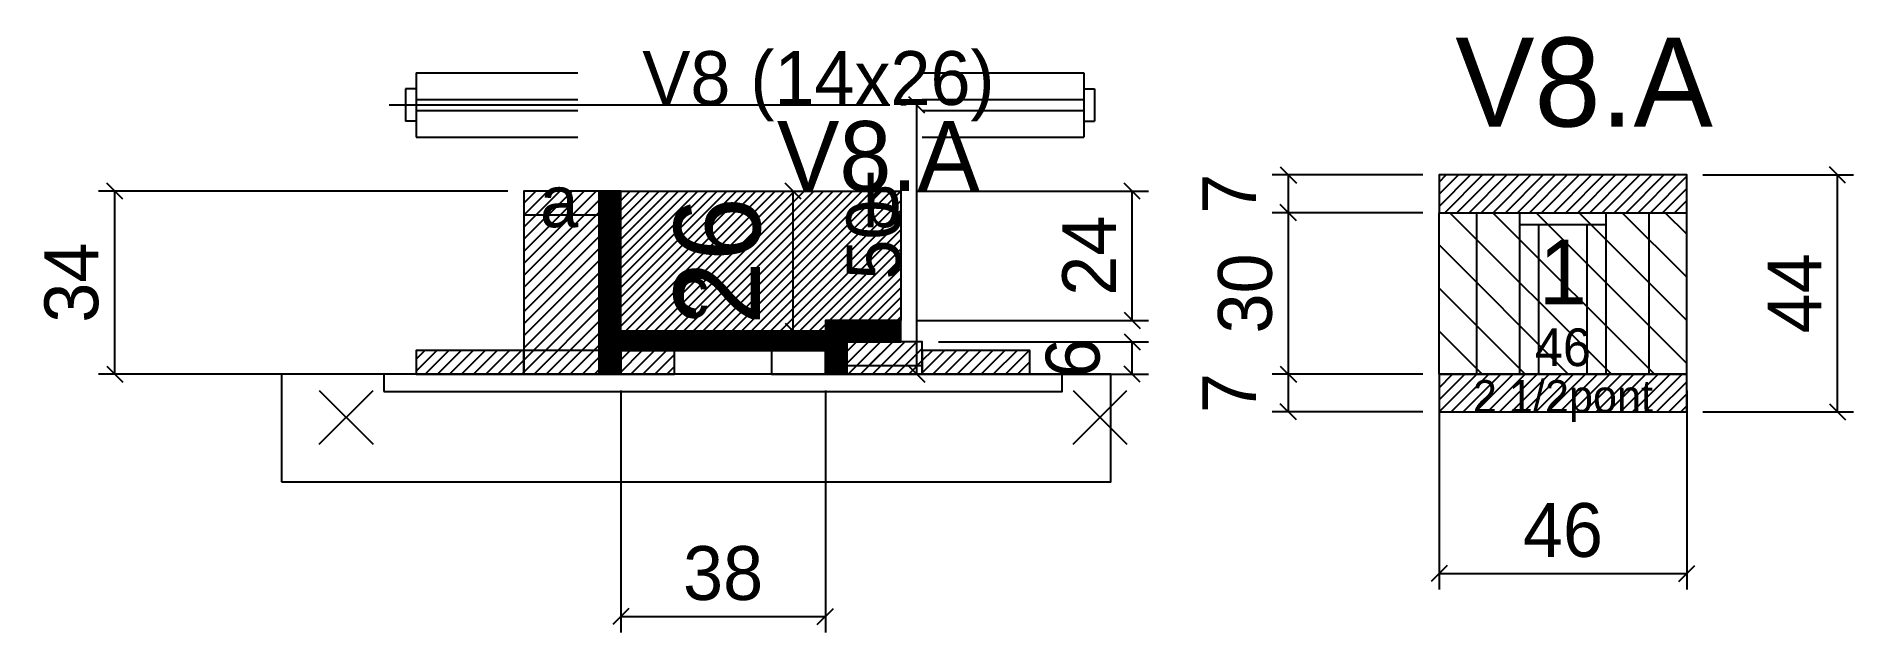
# Model space of a CAD drawing. Extents: x -69 to 5853, y -79 to 33.
# Drawn here: x -68.6 to 269, y -78 to 32.7 of the extents above; entities that cross this region are included whole.
import ezdxf
from ezdxf.enums import TextEntityAlignment as Align

# ---------------------------------------------------------------- set-up
doc = ezdxf.new("R2010")
doc.units = 0
for name, color, linetype in [('5', 5, 'Continuous'), ('barrote', 126, 'Continuous'), ('CONCRETO', 251, 'Continuous'), ('COTA', 241, 'Continuous'), ('Cota Seção (2x)', 241, 'Continuous'), ('detalhes', 7, 'Continuous'), ('Hachura', 251, 'Continuous'), ('Madeira', 126, 'Continuous'), ('NOMENCLATURA', 7, 'Continuous'), ('Painéis', 200, 'Continuous'), ('presilha', 224, 'Continuous'), ('Reaproveitamento', 30, 'Continuous'), ('SARR_2.2x7', 40, 'Continuous'), ('SARR_3.5x7', 81, 'Continuous'), ('SCO-___-LAJ', 224, 'Continuous'), ('TENSOR', 224, 'Continuous'), ('texto', 7, 'Continuous'), ('Texto Seção', 7, 'Continuous')]:
    doc.layers.add(name, color=color, linetype=linetype)
doc.dimstyles.new('PAINEL', dxfattribs={"dimtxt": 10, "dimasz": 3, "dimexe": 3, "dimexo": 3, "dimgap": 3, "dimtad": 1, "dimblk": 'OBLIQUE', "dimblk1": 'OBLIQUE', "dimcen": 2.5, "dimclrd": 4, "dimclre": 4, "dimclrt": 240, "dimazin": 3, "dimtfac": 1, "dimtmove": 0, "dimatfit": 3})
doc.dimstyles.new('SECAO2X', dxfattribs={"dimtxt": 16, "dimasz": 3, "dimexe": 3, "dimexo": 3, "dimgap": 3, "dimtad": 1, "dimblk": 'OBLIQUE', "dimblk1": 'OBLIQUE', "dimcen": 2.5, "dimclrd": 4, "dimclre": 4, "dimclrt": 240, "dimazin": 3, "dimtfac": 1, "dimtmove": 0, "dimatfit": 3})

msp = doc.modelspace()

# ---------------------------------------------------------------- texts
at = {"layer": '5'}
for s, height, p in [('1', 12, (215, -11)), ('46', 7, (215, -25))]:
    msp.add_text(s, height=height, dxfattribs=at).set_placement(p, align=Align.MIDDLE_CENTER)
at = {"layer": 'detalhes'}
for s, p in [('b', (85, -2.7)), ('a', (25, -2.7)), ('c', (50, -19.5))]:
    msp.add_text(s, height=9.6, dxfattribs=at).set_placement(p)
at = {"layer": 'NOMENCLATURA'}
msp.add_text('V8.A', height=16.5, dxfattribs=at).set_placement((195, 16))
at = {"layer": 'texto', "insert": (215, -35), "char_height": 6, "attachment_point": 5}
msp.add_mtext('2 1/2pont', dxfattribs=at)
at = {"layer": 'Texto Seção'}
for s, height, p in [('V8 (14x26)', 10, (44, 20)), ('V8.A', 13, (69, 4))]:
    msp.add_text(s, height=height, dxfattribs=at).set_placement(p)

# ---------------------------------------------------------------- blocks, each defined once
blk = doc.blocks.new('_OBLIQUE')
at = {"color": 0, "linetype": 'BYBLOCK'}
blk.add_line((-0.5, -0.5), (0.5, 0.5), dxfattribs=at)

# ---------------------------------------------------------------- dimensions: what is measured, and where the dimension line sits
at = {"layer": 'COTA'}
for base, p1, p2 in [((95, -30), (96, -30), (96, 20)), ((164, 0), (192, 0), (192, 7)), ((266, -37), (238, -37), (238, 7)), ((-54, -30), (2, -30), (22, 4)), ((135, -20), (92, -20), (92, 4)), ((164, -30), (192, -30), (192, 0)), ((135, -30), (96, -30), (96, -24)), ((164, -37), (192, -37), (192, -30))]:
    msp.add_linear_dim(base=base, p1=p1, p2=p2, angle=90, dimstyle='PAINEL', dxfattribs=at).render()
for base, p1, p2 in [((40, -75), (40, -30), (78, -30)), ((192, -67), (192, -30), (238, -30))]:
    msp.add_linear_dim(base=base, p1=p1, p2=p2, dimstyle='PAINEL', dxfattribs=at).render()
at = {"layer": 'Cota Seção (2x)'}
msp.add_linear_dim(base=(72, -22), p1=(40, -22), p2=(40, 4), angle=90, dimstyle='SECAO2X', dxfattribs=at).render()

# ---------------------------------------------------------------- hatches: boundary and pattern name
at = {"layer": 'COTA'}
h = msp.add_hatch(dxfattribs=at)
h.set_pattern_fill('ANSI31', scale=0.5)
h.paths.add_polyline_path([(192, 0), (238, 0), (238, 7), (192, 7)])
h = msp.add_hatch(dxfattribs=at)
h.set_pattern_fill('ANSI31', scale=0.4)
h.paths.add_polyline_path([(40, -22), (40, 4), (92, 4), (92, -20), (78, -20), (78, -22)])
h = msp.add_hatch(dxfattribs=at)
h.set_pattern_fill('ANSI31', scale=0.5)
h.paths.add_polyline_path([(192, -37), (238, -37), (238, -30), (192, -30)])
at = {"layer": 'Hachura'}
h = msp.add_hatch(dxfattribs=at)
h.set_pattern_fill('ANSI31', scale=0.5)
h.paths.add_polyline_path([(22, -30), (36, -30), (36, 4), (22, 4)])
h = msp.add_hatch(dxfattribs=at)
h.set_pattern_fill('ANSI31', scale=0.5)
h.paths.add_polyline_path([(22, -0.4), (36, -0.4), (36, 4), (22, 4)])
h = msp.add_hatch(dxfattribs=at)
h.set_pattern_fill('SOLID')
h.paths.add_polyline_path([(36, -30), (40, -30), (40, 4), (36, 4)])
h = msp.add_hatch(dxfattribs=at)
h.set_pattern_fill('SOLID')
h.paths.add_polyline_path([(78, -24), (92, -24), (92, -20), (78, -20)])
h = msp.add_hatch(dxfattribs=at)
h.set_pattern_fill('SOLID')
h.paths.add_polyline_path([(40, -25.6), (78, -25.6), (78, -22), (40, -22)])
h = msp.add_hatch(dxfattribs=at)
h.set_pattern_fill('ANSI31', scale=0.5)
h.paths.add_polyline_path([(2, -30), (22, -30), (22, -25.6), (2, -25.6)])
h = msp.add_hatch(dxfattribs=at)
h.set_pattern_fill('ANSI31', scale=0.5)
h.paths.add_polyline_path([(40, -30), (50, -30), (50, -25.6), (40, -25.6)])
h = msp.add_hatch(dxfattribs=at)
h.set_pattern_fill('SOLID')
h.paths.add_polyline_path([(78, -30), (82, -30), (82, -24), (78, -24)])
h = msp.add_hatch(dxfattribs=at)
h.set_pattern_fill('ANSI31', scale=0.5)
h.paths.add_polyline_path([(82, -30), (96, -30), (96, -24), (82, -24)])
h = msp.add_hatch(dxfattribs=at)
h.set_pattern_fill('ANSI31', scale=0.5)
h.paths.add_polyline_path([(82, -28.4), (96, -28.4), (96, -24), (82, -24)])
h = msp.add_hatch(dxfattribs=at)
h.set_pattern_fill('ANSI31', scale=0.5)
h.paths.add_polyline_path([(96, -30), (116, -30), (116, -25.6), (96, -25.6)])

# ---------------------------------------------------------------- linework, layer by layer
for p, q in [((2, 26), (32, 26)), ((2, 26), (2, 14)), ((96, 26), (126, 26)), ((126, 26), (126, 14)), ((0, 23), (0, 17)), ((2, 23), (0, 23)), ((2, 21), (32, 21)), ((96, 21), (126, 21)), ((126, 23), (128, 23)), ((128, 23), (128, 17)), ((2, 17), (0, 17)), ((2, 19), (32, 19)), ((96, 19), (126, 19)), ((126, 17), (128, 17)), ((2, 14), (32, 14)), ((96, 14), (126, 14))]:
    msp.add_line(p, q)
at = {"layer": 'barrote'}
msp.add_lwpolyline([(-23, -50), (131, -50), (131, -30), (-23, -30)], close=True, dxfattribs=at)
at = {"layer": 'CONCRETO'}
msp.add_lwpolyline([(40, -22), (40, 4), (92, 4), (92, -20), (78, -20), (78, -22)], close=True, dxfattribs=at)
at = {"layer": 'Madeira'}
for points in [[(22, -30), (36, -30), (36, 4), (22, 4)], [(22, -0.4), (36, -0.4), (36, 4), (22, 4)], [(2, -30), (22, -30), (22, -25.6), (2, -25.6)], [(22, -30), (36, -30), (36, -25.6), (22, -25.6)], [(40, -30), (50, -30), (50, -25.6), (40, -25.6)], [(68, -30), (78, -30), (78, -25.6), (68, -25.6)], [(82, -30), (96, -30), (96, -24), (82, -24)], [(82, -28.4), (96, -28.4), (96, -24), (82, -24)], [(96, -30), (116, -30), (116, -25.6), (96, -25.6)]]:
    msp.add_lwpolyline(points, close=True, dxfattribs=at)
at = {"layer": 'Painéis'}
for p, q in [((192, 0), (238, 0)), ((192, -30), (192, 0)), ((238, -30), (238, 0)), ((192, -30), (238, -30))]:
    msp.add_line(p, q, dxfattribs=at)
for points in [[(36, -30), (40, -30), (40, 4), (36, 4)], [(78, -24), (92, -24), (92, -20), (78, -20)], [(40, -25.6), (78, -25.6), (78, -22), (40, -22)], [(78, -30), (82, -30), (82, -24), (78, -24)]]:
    msp.add_lwpolyline(points, close=True, dxfattribs=at)
at = {"layer": 'presilha'}
for p, q in [((-16, -43), (-6, -33)), ((-16, -33), (-6, -43)), ((124, -43), (134, -33)), ((124, -33), (134, -43))]:
    msp.add_line(p, q, dxfattribs=at)
at = {"layer": 'Reaproveitamento', "color": 30}
for p, q in [((224, -30), (194, 0)), ((232, -30), (202, 0)), ((238, -28), (210, 0)), ((238, -20), (218, 0)), ((238, -12), (226, 0)), ((238, -4), (234, 0)), ((216, -30), (192, -6)), ((208, -30), (192, -14)), ((200, -30), (192, -22)), ((192, -30), (192, -30))]:
    msp.add_line(p, q, dxfattribs=at)
at = {"layer": 'SARR_2.2x7'}
for p, q in [((199, -30), (199, 0)), ((231, -30), (231, 0)), ((207, -2.2), (223, -2.2))]:
    msp.add_line(p, q, dxfattribs=at)
at = {"layer": 'SARR_3.5x7'}
for p, q in [((207, -30), (207, 0)), ((223, -30), (223, 0)), ((210.5, -30), (210.5, -2.2)), ((219.5, -30), (219.5, -2.2)), ((207, -30), (210.5, -30)), ((219.5, -30), (223, -30))]:
    msp.add_line(p, q, dxfattribs=at)
at = {"layer": 'SCO-___-LAJ'}
for points in [[(192, 0), (238, 0), (238, 7), (192, 7)], [(-4, -33.2), (122, -33.2), (122, -30), (-4, -30)], [(192, -37), (238, -37), (238, -30), (192, -30)]]:
    msp.add_lwpolyline(points, close=True, dxfattribs=at)
at = {"layer": 'TENSOR'}
msp.add_line((-3, 20), (90, 20), dxfattribs=at)

msp.set_redraw_order([(e.dxf.handle, doc.entitydb.next_handle()) for e in msp.query("TEXT MTEXT ATTDEF DIMENSION ARC_DIMENSION")])  # texts and dimensions are drawn at this point

doc.saveas('drawing.dxf')
